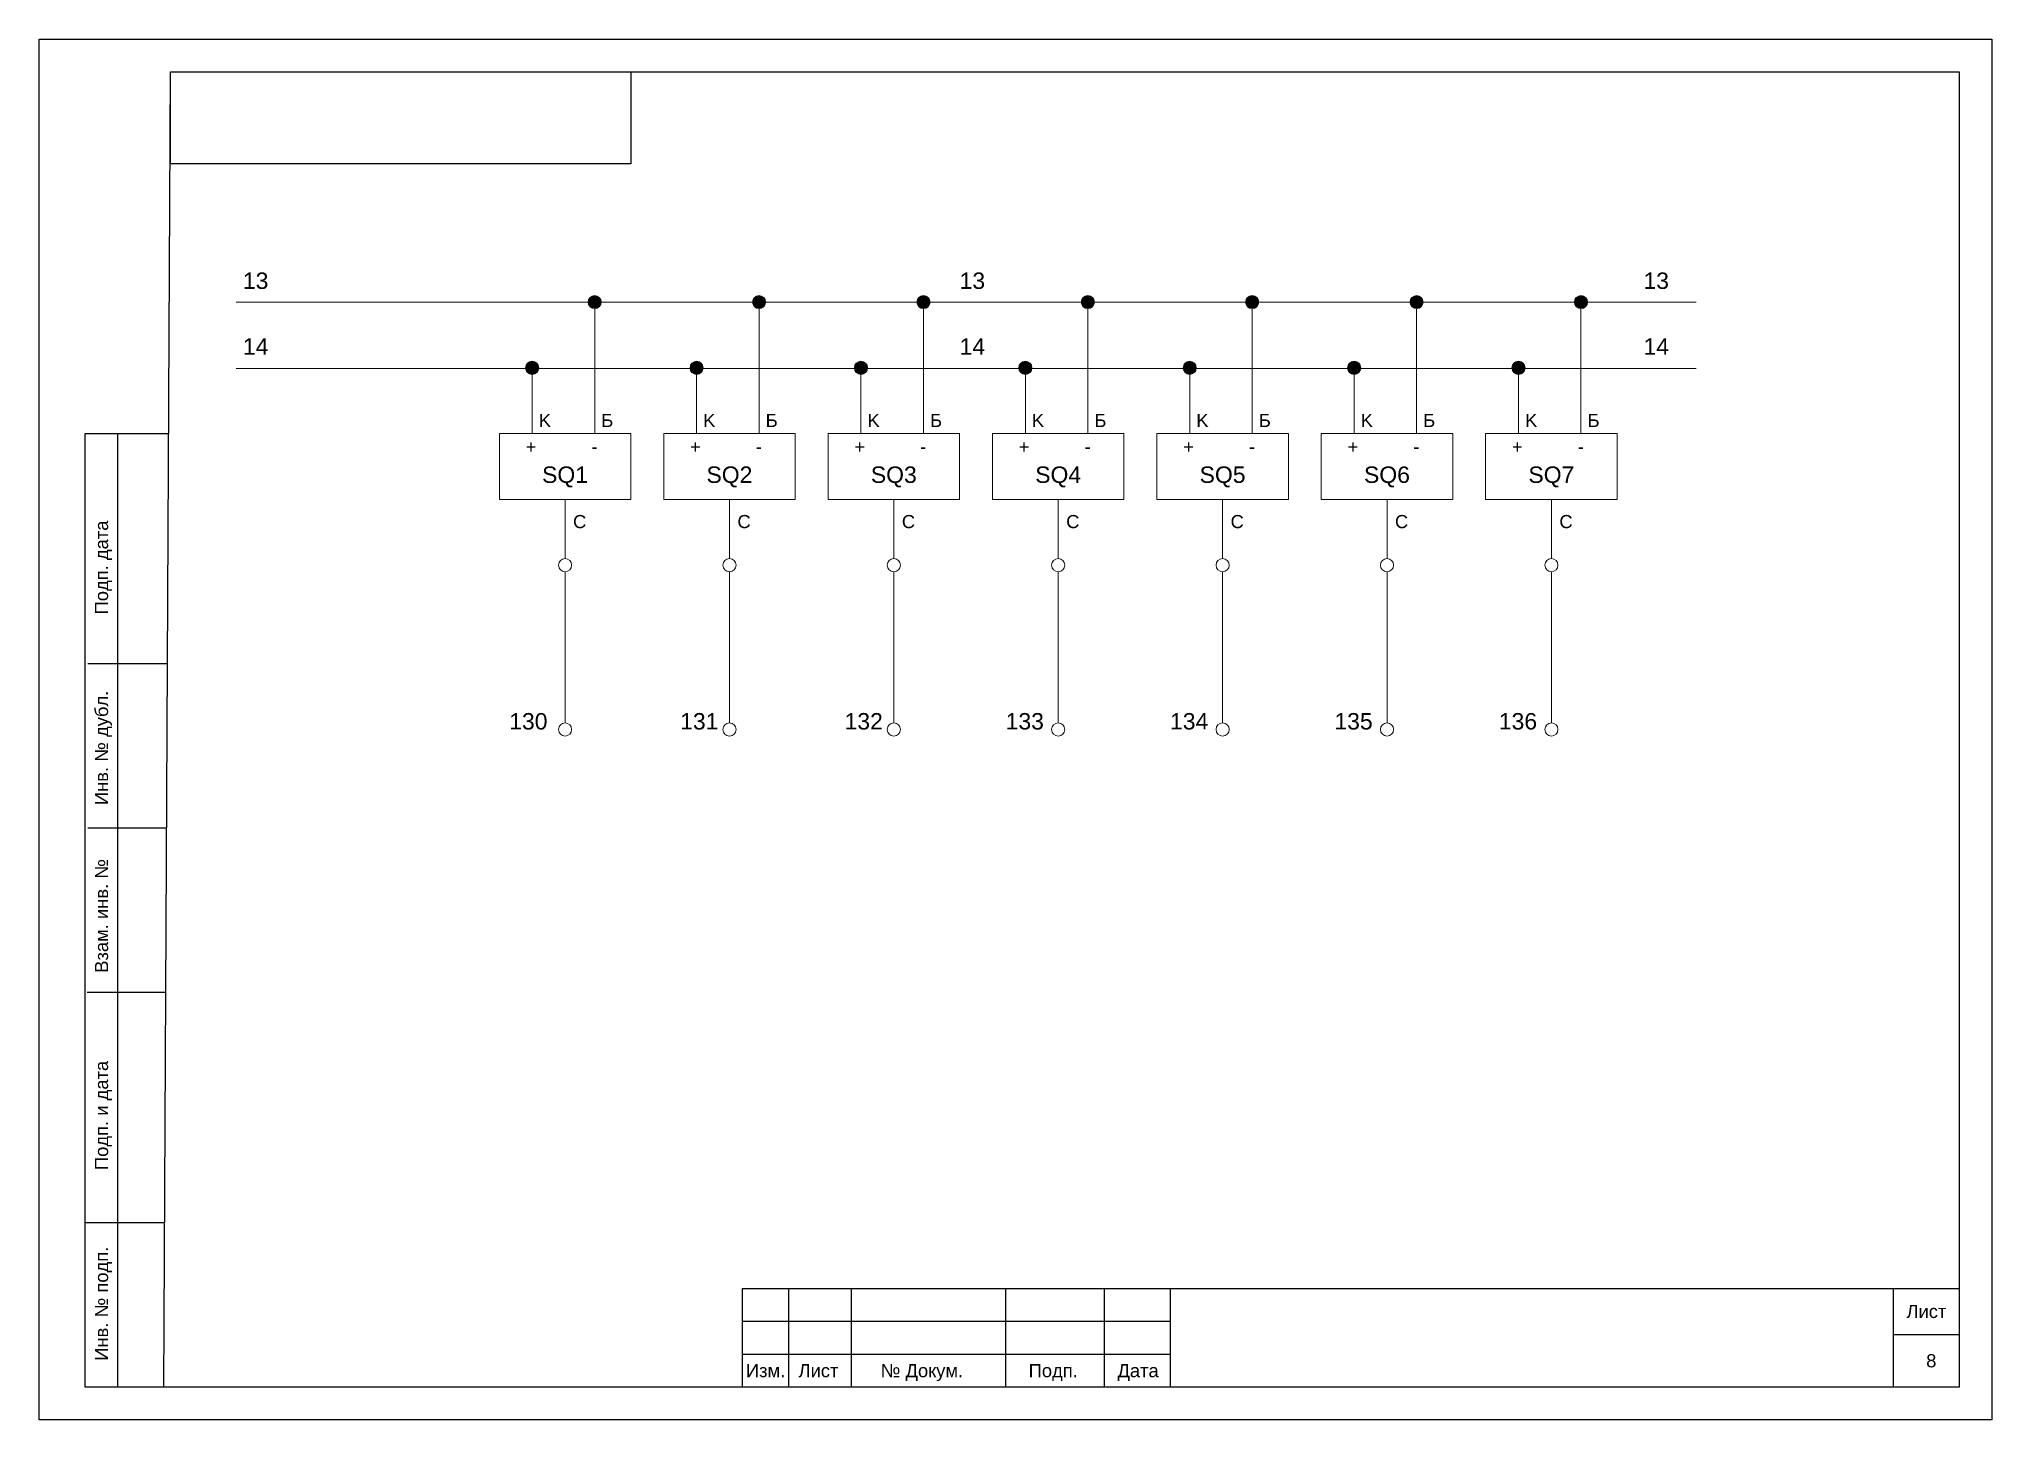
# Model space of a CAD drawing. Header units: millimetres. Extents: x 1674 to 4134, y 3039 to 4124.
# Drawn here: x 2325.5 to 2622.5, y 3290 to 3500 of the extents above; entities that cross this region are included whole.
import ezdxf

# ---------------------------------------------------------------- set-up
doc = ezdxf.new("R2010")
doc.units = ezdxf.units.MM
doc.layers.add('Аппаратура', color=7, linetype='Continuous', lineweight=20)
doc.layers.add('Рамки', color=7, linetype='Continuous', lineweight=25)
doc.styles.get("Standard").update_dxf_attribs({"font": 'arial.ttf'})

msp = doc.modelspace()

# ---------------------------------------------------------------- texts
for s, p in [('13', (2356.5, 3462)), ('13', (2465.5, 3462)), ('13', (2569.5, 3462)), ('14', (2356.5, 3452)), ('14', (2465.5, 3452)), ('14', (2569.5, 3452)), ('130', (2397, 3395)), ('131', (2423, 3395)), ('132', (2448, 3395)), ('133', (2472.5, 3395)), ('134', (2497.5, 3395)), ('135', (2522.5, 3395)), ('136', (2547.5, 3395))]:
    msp.add_text(s, height=2.5).set_placement(p)
at = {"layer": 'Аппаратура'}
for s, height, p in [('K', 2, (2401.5, 3441)), ('Б', 2, (2411, 3441)), ('K', 2, (2426.5, 3441)), ('Б', 2, (2436, 3441)), ('K', 2, (2451.5, 3441)), ('Б', 2, (2461, 3441)), ('K', 2, (2476.5, 3441)), ('Б', 2, (2486, 3441)), ('K', 2, (2501.5, 3441)), ('Б', 2, (2511, 3441)), ('K', 2, (2526.5, 3441)), ('Б', 2, (2536, 3441)), ('K', 2, (2551.5, 3441)), ('Б', 2, (2561, 3441)), ('+', 2, (2399.5, 3437)), ('-', 2, (2409.5, 3437)), ('+', 2, (2424.5, 3437)), ('-', 2, (2434.5, 3437)), ('+', 2, (2449.5, 3437)), ('-', 2, (2459.5, 3437)), ('+', 2, (2474.5, 3437)), ('-', 2, (2484.5, 3437)), ('+', 2, (2499.5, 3437)), ('-', 2, (2509.5, 3437)), ('+', 2, (2524.5, 3437)), ('-', 2, (2534.5, 3437)), ('+', 2, (2549.5, 3437)), ('-', 2, (2559.5, 3437)), ('SQ1', 2.5, (2402, 3432.5)), ('SQ2', 2.5, (2427, 3432.5)), ('SQ3', 2.5, (2452, 3432.5)), ('SQ4', 2.5, (2477, 3432.5)), ('SQ5', 2.5, (2502, 3432.5)), ('SQ6', 2.5, (2527, 3432.5)), ('SQ7', 2.5, (2552, 3432.5)), ('C', 2, (2406.71, 3425.62)), ('C', 2, (2431.71, 3425.62)), ('C', 2, (2456.71, 3425.62)), ('C', 2, (2481.71, 3425.62)), ('C', 2, (2506.71, 3425.62)), ('C', 2, (2531.71, 3425.62)), ('C', 2, (2556.71, 3425.62))]:
    msp.add_text(s, height=height, dxfattribs=at).set_placement(p)
at = {"layer": 'Рамки'}
for s, p in [('Подп. дата', (2336, 3412.5)), ('Инв. № дубл.', (2336, 3383.5)), ('Взам. инв. №', (2336, 3358)), ('Подп. и дата', (2336, 3328)), ('Инв. № подп.', (2336, 3299))]:
    msp.add_text(s, height=2, rotation=90, dxfattribs=at).set_placement(p)
for s, p in [('Лист', (2609.5, 3305.5)), ('8', (2612.5, 3298)), ('Изм.', (2433, 3296.5)), ('Лист', (2441, 3296.5)), ('№ Докум.', (2453.5, 3296.5)), ('Подп.', (2476, 3296.5)), ('Дата', (2489.5, 3296.5))]:
    msp.add_text(s, height=2, dxfattribs=at).set_placement(p)

# ---------------------------------------------------------------- hatches: boundary and pattern name
at = {"layer": 'Аппаратура'}
h = msp.add_hatch(color=256, dxfattribs=at)
h.dxf.hatch_style = 1
h.paths.add_polyline_path([(2411, 3460, 1), (2409, 3460, 1)])
h = msp.add_hatch(color=256, dxfattribs=at)
h.dxf.hatch_style = 1
h.paths.add_polyline_path([(2436, 3460, 1), (2434, 3460, 1)])
h = msp.add_hatch(color=256, dxfattribs=at)
h.dxf.hatch_style = 1
h.paths.add_polyline_path([(2461, 3460, 1), (2459, 3460, 1)])
h = msp.add_hatch(color=256, dxfattribs=at)
h.dxf.hatch_style = 1
h.paths.add_polyline_path([(2486, 3460, 1), (2484, 3460, 1)])
h = msp.add_hatch(color=256, dxfattribs=at)
h.dxf.hatch_style = 1
h.paths.add_polyline_path([(2511, 3460, 1), (2509, 3460, 1)])
h = msp.add_hatch(color=256, dxfattribs=at)
h.dxf.hatch_style = 1
h.paths.add_polyline_path([(2536, 3460, 1), (2534, 3460, 1)])
h = msp.add_hatch(color=256, dxfattribs=at)
h.dxf.hatch_style = 1
h.paths.add_polyline_path([(2561, 3460, 1), (2559, 3460, 1)])
h = msp.add_hatch(color=256, dxfattribs=at)
h.dxf.hatch_style = 1
h.paths.add_polyline_path([(2401.5, 3450, 1), (2399.5, 3450, 1)])
h = msp.add_hatch(color=256, dxfattribs=at)
h.dxf.hatch_style = 1
h.paths.add_polyline_path([(2426.5, 3450, 1), (2424.5, 3450, 1)])
h = msp.add_hatch(color=256, dxfattribs=at)
h.dxf.hatch_style = 1
h.paths.add_polyline_path([(2451.5, 3450, 1), (2449.5, 3450, 1)])
h = msp.add_hatch(color=256, dxfattribs=at)
h.dxf.hatch_style = 1
h.paths.add_polyline_path([(2476.5, 3450, 1), (2474.5, 3450, 1)])
h = msp.add_hatch(color=256, dxfattribs=at)
h.dxf.hatch_style = 1
h.paths.add_polyline_path([(2501.5, 3450, 1), (2499.5, 3450, 1)])
h = msp.add_hatch(color=256, dxfattribs=at)
h.dxf.hatch_style = 1
h.paths.add_polyline_path([(2526.5, 3450, 1), (2524.5, 3450, 1)])
h = msp.add_hatch(color=256, dxfattribs=at)
h.dxf.hatch_style = 1
h.paths.add_polyline_path([(2551.5, 3450, 1), (2549.5, 3450, 1)])

# ---------------------------------------------------------------- linework, layer by layer
for p, q in [((2355.5, 3460), (2577.5, 3460)), ((2410, 3440), (2410, 3459)), ((2435, 3440), (2435, 3459)), ((2460, 3440), (2460, 3459)), ((2485, 3440), (2485, 3459)), ((2510, 3440), (2510, 3459)), ((2535, 3440), (2535, 3459)), ((2560, 3440), (2560, 3459)), ((2355.5, 3449.91), (2577.5, 3449.91)), ((2400.5, 3440), (2400.5, 3450)), ((2425.5, 3440), (2425.5, 3450)), ((2450.5, 3440), (2450.5, 3450)), ((2475.5, 3440), (2475.5, 3450)), ((2500.5, 3440), (2500.5, 3450)), ((2525.5, 3440), (2525.5, 3450)), ((2550.5, 3440), (2550.5, 3450)), ((2405.5, 3430), (2405.5, 3421)), ((2430.5, 3430), (2430.5, 3421)), ((2455.5, 3430), (2455.5, 3421)), ((2480.5, 3430), (2480.5, 3421)), ((2505.5, 3430), (2505.5, 3421)), ((2530.5, 3430), (2530.5, 3421)), ((2555.5, 3430), (2555.5, 3421)), ((2405.5, 3419), (2405.5, 3396)), ((2430.5, 3419), (2430.5, 3396)), ((2455.5, 3419), (2455.5, 3396)), ((2480.5, 3419), (2480.5, 3396)), ((2505.5, 3419), (2505.5, 3396)), ((2530.5, 3419), (2530.5, 3396)), ((2555.5, 3419), (2555.5, 3396))]:
    msp.add_line(p, q, dxfattribs=at)
for points in [[(2395.5, 3440), (2415.5, 3440), (2415.5, 3430), (2395.5, 3430)], [(2420.5, 3440), (2440.5, 3440), (2440.5, 3430), (2420.5, 3430)], [(2445.5, 3440), (2465.5, 3440), (2465.5, 3430), (2445.5, 3430)], [(2470.5, 3440), (2490.5, 3440), (2490.5, 3430), (2470.5, 3430)], [(2495.5, 3440), (2515.5, 3440), (2515.5, 3430), (2495.5, 3430)], [(2520.5, 3440), (2540.5, 3440), (2540.5, 3430), (2520.5, 3430)], [(2545.5, 3440), (2565.5, 3440), (2565.5, 3430), (2545.5, 3430)]]:
    msp.add_lwpolyline(points, close=True, dxfattribs=at)
for centre in [(2410, 3460), (2435, 3460), (2460, 3460), (2485, 3460), (2510, 3460), (2535, 3460), (2560, 3460), (2400.5, 3450), (2425.5, 3450), (2450.5, 3450), (2475.5, 3450), (2500.5, 3450), (2525.5, 3450), (2550.5, 3450), (2405.5, 3420), (2430.5, 3420), (2455.5, 3420), (2480.5, 3420), (2505.5, 3420), (2530.5, 3420), (2555.5, 3420), (2405.5, 3395), (2430.5, 3395), (2455.5, 3395), (2480.5, 3395), (2505.5, 3395), (2530.5, 3395), (2555.5, 3395)]:
    msp.add_circle(centre, 1, dxfattribs=at)
at = {"layer": 'Рамки'}
for p, q in [((2344.5, 3295), (2345.5, 3495)), ((2345.5, 3495), (2617.5, 3495)), ((2617.5, 3495), (2617.5, 3295)), ((2332.5, 3440), (2345.22, 3440)), ((2332.5, 3295), (2332.5, 3440)), ((2337.5, 3295), (2337.5, 3440)), ((2344.92, 3405), (2332.92, 3405)), ((2344.92, 3380), (2332.92, 3380)), ((2344.8, 3355), (2332.8, 3355)), ((2344.62, 3320), (2332.62, 3320)), ((2344.62, 3320), (2332.62, 3320)), ((2344.62, 3320), (2332.62, 3320)), ((2439.5, 3310), (2439.5, 3295)), ((2449, 3310), (2449, 3295)), ((2472.5, 3310), (2472.5, 3295)), ((2487.5, 3310), (2487.5, 3295)), ((2607.5, 3310), (2607.5, 3295)), ((2432.5, 3305), (2497.5, 3305)), ((2607.5, 3303), (2617.5, 3303)), ((2432.5, 3300), (2497.5, 3300)), ((2344.5, 3295), (2332.5, 3295)), ((2617.5, 3295), (2344.5, 3295))]:
    msp.add_line(p, q, dxfattribs=at)
for points in [[(2325.5, 3500), (2622.5, 3500), (2622.5, 3290), (2325.5, 3290)], [(2345.5, 3495), (2415.5, 3495), (2415.5, 3481), (2345.5, 3481)], [(2432.5, 3295), (2432.5, 3310), (2617.5, 3310), (2617.5, 3295)], [(2432.5, 3310), (2497.5, 3310), (2497.5, 3295), (2432.5, 3295)]]:
    msp.add_lwpolyline(points, close=True, dxfattribs=at)

msp.set_redraw_order([(e.dxf.handle, doc.entitydb.next_handle()) for e in msp.query("TEXT MTEXT ATTDEF DIMENSION ARC_DIMENSION")])  # texts and dimensions are drawn at this point

doc.saveas('drawing.dxf')
